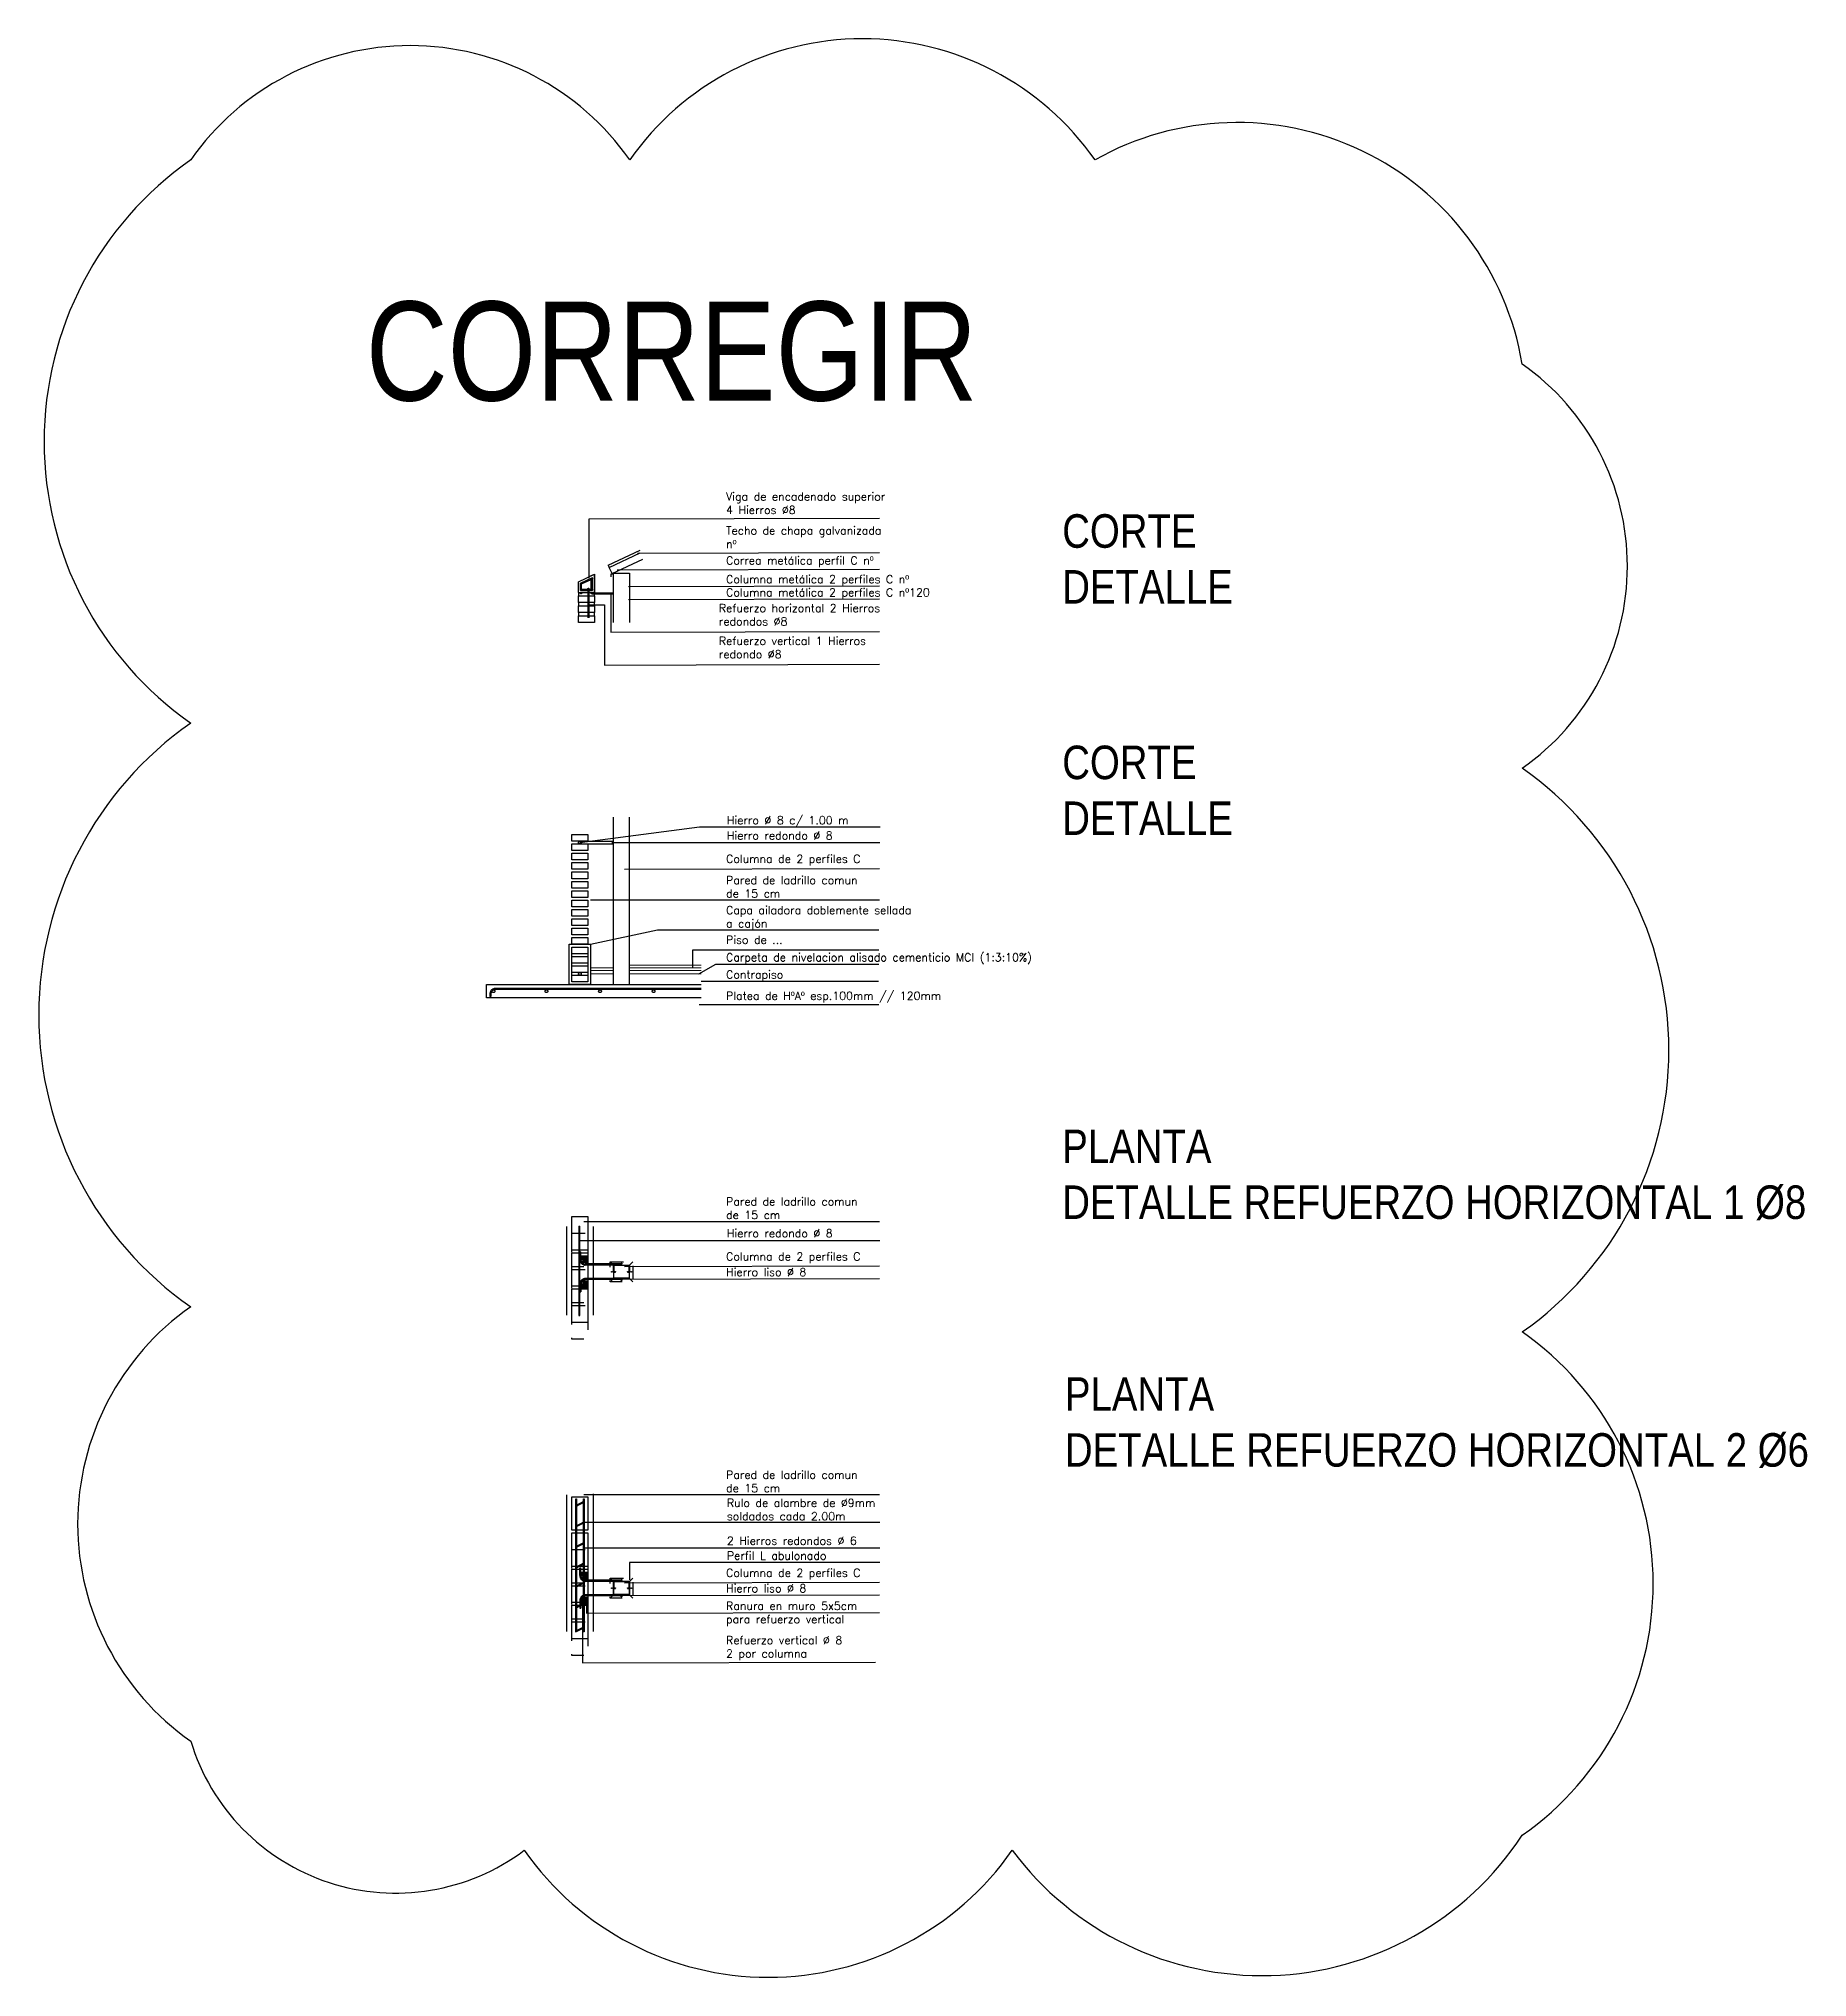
# Model space of a CAD drawing. Header units: metres. Extents: x 5593058 to 5593183, y 6971841 to 6972020.
# Drawn here: x 5593071.53 to 5593084.73, y 6971988.48 to 6972002.95 of the extents above; entities that cross this region are included whole.
import ezdxf

# ---------------------------------------------------------------- set-up
doc = ezdxf.new("R2010")
doc.units = ezdxf.units.M
doc.header["$LTSCALE"] = 0.1
doc.linetypes.add('ACAD_ISO04W100', pattern=[30, 24, -3, 0, -3])
doc.linetypes.add('RAYITA-RAYITA', pattern=[0.175, 0.075, -0.1])
for name, color, linetype in [('1 simb_flecha', 1, 'Continuous'), ('A - TEXTOS', 1, 'Continuous'), ('A- HACH_MURO', 10, 'Continuous'), ('A-ARMADURA', 13, 'ACAD_ISO04W100'), ('D-DETALLES', 7, 'Continuous')]:
    doc.layers.add(name, color=color, linetype=linetype)
doc.layers.add('A-PISOS', color=252, linetype='Continuous', lineweight=0)
doc.styles.add('C-100', font='ARIALN.TTF')
doc.styles.add('ROMANS', font='romans')
pattern_1 = [(45, (0, 0), (-0.0022450640302673, 0.0022450640302673), [])]
pattern_2 = [(45, (0, -2.3611328), (-0.0022450640302673, 0.0022450640302673), [])]

msp = doc.modelspace()

# ---------------------------------------------------------------- texts
at = {"layer": 'A - TEXTOS', "attachment_point": 1, "style": 'C-100'}
for s, width, gutter_width, insert, char_height in [('CORREGIR', 17.17193, 44.377, (5593073.971, 6972000.989), 0.7396), ('CORTE\\PDETALLE ', 5.80428, 15, (5593079.169, 6971999.401), 0.25), ('CORTE\\PDETALLE ', 5.80428, 15, (5593079.169, 6971997.674), 0.25), ('PLANTA\\PDETALLE REFUERZO HORIZONTAL 1 %%C8', 5.80428, 15, (5593079.169, 6971994.808), 0.25), ('PLANTA\\PDETALLE REFUERZO HORIZONTAL 2 %%C6', 5.80428, 15, (5593079.189, 6971992.959), 0.25)]:
    msp.add_mtext_dynamic_manual_height_columns(s, width=width, gutter_width=gutter_width, heights=[0], dxfattribs=dict(at, insert=insert, char_height=char_height))
at = {"layer": 'D-DETALLES', "color": 1, "char_height": 0.06, "attachment_point": 1, "style": 'ROMANS'}
for s, insert, width in [('\\A1;Viga de encadenado superior\\P4 Hierros %%C8 ', (5593076.66, 6971999.563), 1.91488), ('\\A1;Techo de chapa galvanizada\\Pnº', (5593076.66, 6971999.309), 1.91488), ('\\A1;Correa metálica perfil C nº', (5593076.66, 6971999.086), 1.91488), ('\\A1;Columna metálica 2 perfiles C nº', (5593076.66, 6971998.946), 1.91488), ('\\A1;Columna metálica 2 perfiles C nº120', (5593076.66, 6971998.848), 1.91488), ('\\A1;Refuerzo horizontal 2 Hierros \\Predondos %%C8', (5593076.606, 6971998.731), 2.85098), ('\\A1;Refuerzo vertical 1 Hierros \\Predondo %%C8', (5593076.606, 6971998.486), 2.85098), ('\\A1;\\pxi-3,l4,t4;Hierro %%C 8 c/ 1.00 m ', (5593076.606, 6971997.147), 2.85098), ('\\A1;\\pxi-3,l4,t4;Hierro redondo %%C 8', (5593076.606, 6971997.033), 2.85098), ('\\A1;Columna de 2 perfiles C ', (5593076.66, 6971996.859), 2.85098), ('\\A1;Pared de ladrillo comun \\Pde 15 cm ', (5593076.66, 6971996.7), 2.85098), ('\\A1;Capa ailadora doblemente sellada \\Pa cajón ', (5593076.66, 6971996.476), 2.85098), ('\\A1;Piso de ...', (5593076.66, 6971996.255), 2.85098), ('\\A1;Carpeta de nivelacion alisado cementicio MCI (1:3:10%)', (5593076.66, 6971996.124), 2.85098), ('\\A1;Contrapiso ', (5593076.66, 6971995.995), 2.85098), ('\\A1;Platea de HºAº esp.100mm // 120mm ', (5593076.66, 6971995.837), 2.85098), ('\\A1;Pared de ladrillo comun \\Pde 15 cm ', (5593076.66, 6971994.301), 2.85098), ('\\A1;\\pxi-3,l4,t4;Hierro redondo %%C 8', (5593076.606, 6971994.064), 2.85098), ('\\A1;Columna de 2 perfiles C ', (5593076.66, 6971993.891), 2.85098), ('\\A1;Hierro liso %%C 8 ', (5593076.66, 6971993.775), 2.85098), ('\\A1;Pared de ladrillo comun \\Pde 15 cm ', (5593076.66, 6971992.262), 2.85098), ('\\A1;\\pxi-3,l4,t4;Rulo de alambre de %%C9mm\\Psoldados cada 2.00m  ', (5593076.606, 6971992.052), 2.85098), ('\\A1;\\pxi-3,l4,t4;2 Hierros redondos %%C 6', (5593076.606, 6971991.769), 2.85098), ('\\A1;Columna de 2 perfiles C ', (5593076.66, 6971991.53), 2.85098), ('\\A1;\\pxi-3,l4,t4;Perfil L abulonado ', (5593076.606, 6971991.658), 2.85098), ('\\A1;Hierro liso %%C 8 ', (5593076.66, 6971991.414), 2.85098), ('\\A1;Ranura en muro 5x5cm\\Ppara refuerzo vertical ', (5593076.66, 6971991.283), 2.1443), ('\\A1;Refuerzo vertical %%C 8 \\P2 por columna', (5593076.66, 6971991.027), 2.1443)]:
    msp.add_mtext(s, dxfattribs=dict(at, insert=insert, width=width))

# ---------------------------------------------------------------- hatches: boundary and pattern name
h = msp.add_hatch()
h.set_pattern_fill('ANSI31', color=256, scale=0.001)
h.set_pattern_definition(pattern_1)
h.paths.add_polyline_path([(5593075.629, 6971993.867), (5593075.579, 6971993.867), (5593075.579, 6971993.834, -0.850866), (5593075.596, 6971993.831, -0.850866), (5593075.579, 6971993.828), (5593075.579, 6971993.826, 0.082555), (5593075.585, 6971993.817), (5593075.629, 6971993.817)])
h = msp.add_hatch()
h.set_pattern_fill('ANSI31', color=256, scale=0.001)
h.set_pattern_definition(pattern_1)
h.paths.add_polyline_path([(5593075.629, 6971993.626), (5593075.579, 6971993.626), (5593075.579, 6971993.66, 0.850866), (5593075.596, 6971993.663, 0.850866), (5593075.579, 6971993.665), (5593075.579, 6971993.667, -0.082555), (5593075.585, 6971993.676), (5593075.629, 6971993.676)])
h = msp.add_hatch()
h.set_pattern_fill('ANSI31', color=256, scale=0.001)
h.set_pattern_definition(pattern_2)
h.paths.add_polyline_path([(5593075.579, 6971991.506), (5593075.579, 6971991.472, -0.850866), (5593075.596, 6971991.47, -0.850866), (5593075.579, 6971991.467), (5593075.579, 6971991.465, 0.082555), (5593075.585, 6971991.456), (5593075.629, 6971991.456), (5593075.629, 6971991.506)])
h = msp.add_hatch()
h.set_pattern_fill('ANSI31', color=256, scale=0.001)
h.set_pattern_definition(pattern_2)
h.paths.add_polyline_path([(5593075.629, 6971991.265), (5593075.579, 6971991.265), (5593075.579, 6971991.299, 0.850866), (5593075.596, 6971991.301, 0.850866), (5593075.579, 6971991.304), (5593075.579, 6971991.306, -0.082555), (5593075.585, 6971991.315), (5593075.629, 6971991.315)])

# ---------------------------------------------------------------- linework, layer by layer
for p, q in [((5593075.809, 6971998.959), (5593076.039, 6971999.066)), ((5593075.809, 6971998.959), (5593075.787, 6971999.004)), ((5593075.559, 6971998.817), (5593075.559, 6971998.792)), ((5593075.676, 6971998.817), (5593075.676, 6971998.792)), ((5593075.559, 6971998.742), (5593075.559, 6971998.717)), ((5593075.559, 6971998.667), (5593075.559, 6971998.642)), ((5593075.676, 6971998.742), (5593075.676, 6971998.717)), ((5593075.676, 6971998.667), (5593075.676, 6971998.642)), ((5593075.819, 6971995.891), (5593075.819, 6971997.141)), ((5593075.939, 6971995.891), (5593075.939, 6971997.141)), ((5593074.873, 6971995.891), (5593076.473, 6971995.891)), ((5593074.873, 6971995.791), (5593074.873, 6971995.891)), ((5593076.473, 6971995.791), (5593074.873, 6971995.791)), ((5593075.469, 6971994.085), (5593075.469, 6971993.423)), ((5593075.669, 6971994.085), (5593075.669, 6971993.423)), ((5593075.469, 6971992.081), (5593075.469, 6971991.061)), ((5593075.669, 6971992.089), (5593075.669, 6971991.061))]:
    msp.add_line(p, q)
at = {"color": 8}
for p, q in [((5593075.819, 6971998.962), (5593075.939, 6971998.962)), ((5593075.819, 6971998.592), (5593075.819, 6971998.962)), ((5593075.939, 6971998.962), (5593075.939, 6971998.592))]:
    msp.add_line(p, q, dxfattribs=at)
at = {"linetype": 'RAYITA-RAYITA'}
for p, q in [((5593075.819, 6971993.797), (5593075.794, 6971993.822)), ((5593075.819, 6971993.697), (5593075.794, 6971993.672)), ((5593075.939, 6971993.797), (5593075.964, 6971993.822)), ((5593075.939, 6971993.697), (5593075.964, 6971993.672)), ((5593075.819, 6971991.436), (5593075.794, 6971991.461)), ((5593075.939, 6971991.436), (5593075.964, 6971991.461)), ((5593075.819, 6971991.336), (5593075.794, 6971991.311)), ((5593075.939, 6971991.336), (5593075.964, 6971991.311))]:
    msp.add_line(p, q, dxfattribs=at)
at = {"flags": 128}
for points in [[(5593075.652, 6971998.942), (5593075.652, 6971998.943), (5593075.679, 6971998.955), (5593075.679, 6971998.815), (5593075.819, 6971998.815), (5593075.819, 6971998.955), (5593075.799, 6971998.955), (5593075.799, 6971998.935)], [(5593075.509, 6971997.011), (5593075.629, 6971997.011), (5593075.629, 6971996.961), (5593075.509, 6971996.961), (5593075.509, 6971997.011)], [(5593075.509, 6971996.941), (5593075.629, 6971996.941), (5593075.629, 6971996.891), (5593075.509, 6971996.891), (5593075.509, 6971996.941)], [(5593075.509, 6971996.871), (5593075.629, 6971996.871), (5593075.629, 6971996.821), (5593075.509, 6971996.821), (5593075.509, 6971996.871)], [(5593075.509, 6971996.801), (5593075.629, 6971996.801), (5593075.629, 6971996.751), (5593075.509, 6971996.751), (5593075.509, 6971996.801)], [(5593075.509, 6971996.731), (5593075.629, 6971996.731), (5593075.629, 6971996.681), (5593075.509, 6971996.681), (5593075.509, 6971996.731)], [(5593075.509, 6971996.661), (5593075.629, 6971996.661), (5593075.629, 6971996.611), (5593075.509, 6971996.611), (5593075.509, 6971996.661)], [(5593075.509, 6971996.591), (5593075.629, 6971996.591), (5593075.629, 6971996.541), (5593075.509, 6971996.541), (5593075.509, 6971996.591)], [(5593075.509, 6971996.521), (5593075.629, 6971996.521), (5593075.629, 6971996.471), (5593075.509, 6971996.471), (5593075.509, 6971996.521)], [(5593075.509, 6971996.451), (5593075.629, 6971996.451), (5593075.629, 6971996.401), (5593075.509, 6971996.401), (5593075.509, 6971996.451)], [(5593075.509, 6971996.381), (5593075.629, 6971996.381), (5593075.629, 6971996.331), (5593075.509, 6971996.331), (5593075.509, 6971996.381)], [(5593075.509, 6971996.311), (5593075.629, 6971996.311), (5593075.629, 6971996.261), (5593075.509, 6971996.261), (5593075.509, 6971996.311)], [(5593075.509, 6971996.241), (5593075.629, 6971996.241), (5593075.629, 6971996.191), (5593075.509, 6971996.191), (5593075.509, 6971996.241)], [(5593075.509, 6971995.911), (5593075.509, 6971996.171), (5593075.629, 6971996.171), (5593075.629, 6971995.911), (5593075.509, 6971995.911)], [(5593075.509, 6971996.171), (5593075.629, 6971996.171), (5593075.629, 6971996.121), (5593075.509, 6971996.121), (5593075.509, 6971996.171)], [(5593075.509, 6971996.101), (5593075.629, 6971996.101), (5593075.629, 6971996.051), (5593075.509, 6971996.051), (5593075.509, 6971996.101)], [(5593075.509, 6971996.031), (5593075.629, 6971996.031), (5593075.629, 6971995.981), (5593075.509, 6971995.981), (5593075.509, 6971996.031)], [(5593075.509, 6971995.961), (5593075.629, 6971995.961), (5593075.629, 6971995.911), (5593075.509, 6971995.911), (5593075.509, 6971995.961)], [(5593075.509, 6971994.159), (5593075.629, 6971994.159), (5593075.629, 6971993.909), (5593075.509, 6971993.909), (5593075.509, 6971994.159)], [(5593075.509, 6971993.889), (5593075.629, 6971993.889), (5593075.629, 6971993.639), (5593075.509, 6971993.639), (5593075.509, 6971993.889)], [(5593075.629, 6971993.817), (5593075.579, 6971993.817), (5593075.579, 6971993.867), (5593075.629, 6971993.867)], [(5593075.509, 6971993.619), (5593075.629, 6971993.619), (5593075.629, 6971993.369), (5593075.509, 6971993.369), (5593075.509, 6971993.619)], [(5593075.629, 6971993.676), (5593075.579, 6971993.676), (5593075.579, 6971993.626), (5593075.629, 6971993.626)], [(5593075.509, 6971992.068), (5593075.629, 6971992.068), (5593075.629, 6971991.818), (5593075.509, 6971991.818), (5593075.509, 6971992.068)], [(5593075.509, 6971991.798), (5593075.629, 6971991.798), (5593075.629, 6971991.548), (5593075.509, 6971991.548), (5593075.509, 6971991.798)], [(5593075.509, 6971991.528), (5593075.629, 6971991.528), (5593075.629, 6971991.278), (5593075.509, 6971991.278), (5593075.509, 6971991.528)], [(5593075.629, 6971991.456), (5593075.579, 6971991.456), (5593075.579, 6971991.506), (5593075.629, 6971991.506)], [(5593075.509, 6971991.258), (5593075.629, 6971991.258), (5593075.629, 6971991.008), (5593075.509, 6971991.008), (5593075.509, 6971991.258)], [(5593075.629, 6971991.315), (5593075.579, 6971991.315), (5593075.579, 6971991.265), (5593075.629, 6971991.265)]]:
    msp.add_lwpolyline(points, dxfattribs=at)
for points in [[(5593075.558, 6971998.792), (5593075.678, 6971998.792), (5593075.678, 6971998.742), (5593075.558, 6971998.742)], [(5593075.558, 6971998.717), (5593075.678, 6971998.717), (5593075.678, 6971998.667), (5593075.558, 6971998.667)], [(5593075.558, 6971998.642), (5593075.678, 6971998.642), (5593075.678, 6971998.592), (5593075.558, 6971998.592)], [(5593075.834, 6971993.747), (5593075.819, 6971993.747), (5593075.819, 6971993.797), (5593075.939, 6971993.797), (5593075.939, 6971993.747), (5593075.924, 6971993.747), (5593075.924, 6971993.749), (5593075.937, 6971993.749), (5593075.937, 6971993.795), (5593075.821, 6971993.795), (5593075.821, 6971993.749), (5593075.834, 6971993.749)], [(5593075.834, 6971993.747), (5593075.819, 6971993.747), (5593075.819, 6971993.697), (5593075.939, 6971993.697), (5593075.939, 6971993.747), (5593075.924, 6971993.747), (5593075.924, 6971993.745), (5593075.937, 6971993.745), (5593075.937, 6971993.699), (5593075.821, 6971993.699), (5593075.821, 6971993.745), (5593075.834, 6971993.745)], [(5593075.834, 6971991.386), (5593075.819, 6971991.386), (5593075.819, 6971991.436), (5593075.939, 6971991.436), (5593075.939, 6971991.386), (5593075.924, 6971991.386), (5593075.924, 6971991.388), (5593075.937, 6971991.388), (5593075.937, 6971991.434), (5593075.821, 6971991.434), (5593075.821, 6971991.388), (5593075.834, 6971991.388)], [(5593075.819, 6971991.436), (5593075.939, 6971991.436), (5593075.939, 6971991.336), (5593075.819, 6971991.336)], [(5593075.834, 6971991.386), (5593075.819, 6971991.386), (5593075.819, 6971991.336), (5593075.939, 6971991.336), (5593075.939, 6971991.386), (5593075.924, 6971991.386), (5593075.924, 6971991.384), (5593075.937, 6971991.384), (5593075.937, 6971991.338), (5593075.821, 6971991.338), (5593075.821, 6971991.384), (5593075.834, 6971991.384)]]:
    msp.add_lwpolyline(points, close=True)
msp.add_lwpolyline([(5593075.489, 6971995.891), (5593075.489, 6971996.191), (5593075.649, 6971996.191), (5593075.649, 6971995.891)], close=True, dxfattribs=at)
at = {"linetype": 'RAYITA-RAYITA', "flags": 128}
for points in [[(5593075.509, 6971994.034), (5593075.629, 6971994.034), (5593075.629, 6971993.784), (5593075.509, 6971993.784), (5593075.509, 6971994.034)], [(5593075.509, 6971993.764), (5593075.629, 6971993.764), (5593075.629, 6971993.514), (5593075.509, 6971993.514), (5593075.509, 6971993.764)], [(5593075.509, 6971993.494), (5593075.629, 6971993.494), (5593075.629, 6971993.244), (5593075.509, 6971993.244), (5593075.509, 6971993.494)], [(5593075.509, 6971991.673), (5593075.629, 6971991.673), (5593075.629, 6971991.423), (5593075.509, 6971991.423), (5593075.509, 6971991.673)], [(5593075.509, 6971991.403), (5593075.629, 6971991.403), (5593075.629, 6971991.153), (5593075.509, 6971991.153), (5593075.509, 6971991.403)], [(5593075.509, 6971991.133), (5593075.629, 6971991.133), (5593075.629, 6971990.883), (5593075.509, 6971990.883), (5593075.509, 6971991.133)]]:
    msp.add_lwpolyline(points, dxfattribs=at)
for points in [[(5593075.794, 6971993.822), (5593075.964, 6971993.822), (5593075.964, 6971993.672), (5593075.794, 6971993.672)], [(5593075.794, 6971991.461), (5593075.964, 6971991.461), (5593075.964, 6971991.311), (5593075.794, 6971991.311)]]:
    msp.add_lwpolyline(points, close=True, dxfattribs=at)
for centre in [(5593075.807, 6971993.747), (5593075.879, 6971993.809), (5593075.951, 6971993.747), (5593075.879, 6971993.684), (5593075.807, 6971991.386), (5593075.879, 6971991.448), (5593075.951, 6971991.386), (5593075.879, 6971991.323)]:
    msp.add_circle(centre, 0.00296)
at = {"layer": '1 simb_flecha', "flags": 128}
for points in [[(5593077.805, 6971999.37), (5593075.636, 6971999.364), (5593075.636, 6971998.924)], [(5593075.999, 6971999.11), (5593077.805, 6971999.116)], [(5593075.848, 6971998.987), (5593077.805, 6971998.992)], [(5593075.8, 6971998.806), (5593075.8, 6971998.52), (5593077.805, 6971998.525)], [(5593075.931, 6971998.863), (5593077.805, 6971998.868)], [(5593075.931, 6971998.765), (5593077.805, 6971998.77)], [(5593075.636, 6971998.726), (5593075.752, 6971998.726), (5593075.752, 6971998.275), (5593077.805, 6971998.281)], [(5593075.569, 6971996.95), (5593075.569, 6971996.95), (5593076.462, 6971997.067), (5593077.809, 6971997.067)], [(5593075.807, 6971996.95), (5593077.808, 6971996.95)], [(5593075.902, 6971996.751), (5593077.805, 6971996.756)], [(5593075.649, 6971996.522), (5593077.806, 6971996.522)], [(5593075.649, 6971996.191), (5593076.149, 6971996.299), (5593077.801, 6971996.299)], [(5593076.411, 6971996.016), (5593076.411, 6971996.15), (5593077.8, 6971996.15)], [(5593076.456, 6971995.971), (5593076.583, 6971996.043), (5593077.799, 6971996.043)], [(5593076.473, 6971995.915), (5593077.797, 6971995.915)], [(5593076.46, 6971995.742), (5593077.801, 6971995.742)], [(5593075.567, 6971993.981), (5593077.808, 6971993.981)], [(5593075.599, 6971994.123), (5593077.806, 6971994.123)], [(5593075.879, 6971993.691), (5593077.805, 6971993.696)], [(5593075.902, 6971993.786), (5593077.805, 6971993.792)], [(5593075.599, 6971992.084), (5593077.806, 6971992.084)], [(5593075.599, 6971991.877), (5593077.808, 6971991.877)], [(5593075.599, 6971991.686), (5593077.808, 6971991.686)], [(5593077.808, 6971991.576), (5593075.939, 6971991.576), (5593075.939, 6971991.447)], [(5593075.902, 6971991.425), (5593077.805, 6971991.431)], [(5593075.588, 6971991.301), (5593075.588, 6971990.828), (5593077.776, 6971990.834)], [(5593075.618, 6971991.301), (5593075.618, 6971991.198), (5593077.805, 6971991.204)], [(5593075.879, 6971991.33), (5593077.805, 6971991.335)]]:
    msp.add_lwpolyline(points, dxfattribs=at)
at = {"layer": 'A - TEXTOS'}
for p, q in [((5593075.779, 6971999.022), (5593076.018, 6971999.134)), ((5593075.787, 6971999.004), (5593076.018, 6971999.112)), ((5593075.558, 6971998.897), (5593075.678, 6971998.953)), ((5593075.678, 6971998.817), (5593075.678, 6971998.953)), ((5593075.779, 6971999.022), (5593075.787, 6971999.004)), ((5593075.558, 6971998.817), (5593075.558, 6971998.897)), ((5593075.558, 6971998.817), (5593075.678, 6971998.817))]:
    msp.add_line(p, q, dxfattribs=at)
at = {"layer": 'A- HACH_MURO', "flags": 128}
msp.add_lwpolyline([(5593072.664, 6972002.046, 0.520567), (5593072.664, 6971997.842, 0.520567), (5593072.664, 6971993.485, 0.520567), (5593072.664, 6971990.244, 0.520567), (5593075.154, 6971989.429, 0.520567), (5593078.796, 6971989.429, 0.520567), (5593082.602, 6971989.541, 0.520567), (5593082.602, 6971993.298, 0.520567), (5593082.602, 6971997.505, 0.520567), (5593082.602, 6972000.522, 0.520567), (5593079.414, 6972002.046, 0.520567), (5593075.941, 6972002.046, 0.520567)], format="xyb", close=True, dxfattribs=at)
at = {"layer": 'A-ARMADURA'}
for p, q in [((5593075.574, 6971998.887), (5593075.662, 6971998.928)), ((5593075.582, 6971998.881), (5593075.654, 6971998.915)), ((5593075.654, 6971998.841), (5593075.654, 6971998.915)), ((5593075.662, 6971998.833), (5593075.662, 6971998.928)), ((5593075.574, 6971998.833), (5593075.574, 6971998.887)), ((5593075.574, 6971998.833), (5593075.662, 6971998.833)), ((5593075.582, 6971998.841), (5593075.582, 6971998.881)), ((5593075.582, 6971998.841), (5593075.654, 6971998.841)), ((5593075.628, 6971998.845), (5593075.628, 6971998.628)), ((5593075.636, 6971998.845), (5593075.636, 6971998.628)), ((5593075.658, 6971998.814), (5593075.819, 6971998.814)), ((5593075.658, 6971998.806), (5593075.819, 6971998.806)), ((5593075.569, 6971996.961), (5593075.819, 6971996.961)), ((5593075.569, 6971996.941), (5593075.819, 6971996.941)), ((5593074.897, 6971995.818), (5593074.897, 6971995.802)), ((5593074.897, 6971995.802), (5593074.905, 6971995.802)), ((5593074.905, 6971995.822), (5593074.905, 6971995.802)), ((5593076.473, 6971995.861), (5593074.936, 6971995.861)), ((5593076.473, 6971995.853), (5593074.936, 6971995.853)), ((5593075.561, 6971994.088), (5593075.569, 6971994.088)), ((5593075.561, 6971994.088), (5593075.561, 6971993.421)), ((5593075.569, 6971993.597), (5593075.569, 6971994.088)), ((5593075.569, 6971993.84), (5593075.569, 6971993.897)), ((5593075.569, 6971993.897), (5593075.577, 6971993.897)), ((5593075.577, 6971993.84), (5593075.577, 6971993.897)), ((5593075.879, 6971993.805), (5593075.609, 6971993.805)), ((5593075.879, 6971993.797), (5593075.609, 6971993.797)), ((5593075.879, 6971993.697), (5593075.609, 6971993.697)), ((5593075.879, 6971993.805), (5593075.879, 6971993.797)), ((5593075.879, 6971993.689), (5593075.879, 6971993.697)), ((5593075.569, 6971993.654), (5593075.569, 6971993.597)), ((5593075.569, 6971993.421), (5593075.569, 6971993.601)), ((5593075.569, 6971993.597), (5593075.577, 6971993.597)), ((5593075.569, 6971993.597), (5593075.577, 6971993.597)), ((5593075.577, 6971993.654), (5593075.577, 6971993.597)), ((5593075.879, 6971993.689), (5593075.609, 6971993.689)), ((5593075.561, 6971993.421), (5593075.569, 6971993.421)), ((5593075.569, 6971991.479), (5593075.569, 6971991.536)), ((5593075.569, 6971991.536), (5593075.577, 6971991.536)), ((5593075.577, 6971991.479), (5593075.577, 6971991.536)), ((5593075.879, 6971991.444), (5593075.609, 6971991.444)), ((5593075.879, 6971991.436), (5593075.609, 6971991.436)), ((5593075.879, 6971991.444), (5593075.879, 6971991.436)), ((5593075.569, 6971991.292), (5593075.569, 6971991.236)), ((5593075.569, 6971991.236), (5593075.577, 6971991.236)), ((5593075.569, 6971991.236), (5593075.577, 6971991.236)), ((5593075.577, 6971991.292), (5593075.577, 6971991.236)), ((5593075.879, 6971991.336), (5593075.609, 6971991.336)), ((5593075.879, 6971991.328), (5593075.609, 6971991.328)), ((5593075.879, 6971991.328), (5593075.879, 6971991.336))]:
    msp.add_line(p, q, dxfattribs=at)
for points in [[(5593075.538, 6971991.995), (5593075.603, 6971992.029), (5593075.601, 6971992.034), (5593075.536, 6971992)], [(5593075.538, 6971992.052), (5593075.544, 6971992.052), (5593075.544, 6971991.059), (5593075.538, 6971991.059)], [(5593075.596, 6971992.052), (5593075.602, 6971992.052), (5593075.602, 6971991.059), (5593075.596, 6971991.059)], [(5593075.538, 6971991.842), (5593075.603, 6971991.876), (5593075.601, 6971991.88), (5593075.536, 6971991.846)], [(5593075.538, 6971991.688), (5593075.603, 6971991.722), (5593075.601, 6971991.727), (5593075.536, 6971991.693)], [(5593075.538, 6971991.535), (5593075.603, 6971991.569), (5593075.601, 6971991.574), (5593075.536, 6971991.54)], [(5593075.538, 6971991.393), (5593075.603, 6971991.427), (5593075.601, 6971991.431), (5593075.536, 6971991.397)], [(5593075.538, 6971991.237), (5593075.603, 6971991.271), (5593075.601, 6971991.276), (5593075.536, 6971991.242)], [(5593075.538, 6971991.059), (5593075.603, 6971991.093), (5593075.601, 6971991.098), (5593075.536, 6971991.064)]]:
    msp.add_lwpolyline(points, close=True, dxfattribs=at)
for centre, radius in [((5593075.658, 6971998.921), 0.004), ((5593075.578, 6971998.884), 0.004), ((5593075.578, 6971998.837), 0.004), ((5593075.578, 6971998.81), 0.004), ((5593075.632, 6971998.845), 0.004), ((5593075.658, 6971998.837), 0.004), ((5593075.658, 6971998.81), 0.004), ((5593075.569, 6971996.95), 0.0102), ((5593075.569, 6971995.97), 0.0102), ((5593074.924, 6971995.841), 0.0102), ((5593075.319, 6971995.841), 0.0102), ((5593075.719, 6971995.841), 0.0102), ((5593076.119, 6971995.841), 0.0102), ((5593075.587, 6971993.831), 0.00859), ((5593075.587, 6971993.663), 0.00859), ((5593075.587, 6971991.47), 0.00859), ((5593075.587, 6971991.301), 0.00859)]:
    msp.add_circle(centre, radius, dxfattribs=at)
for centre, radius, start, end in [((5593074.938, 6971995.82), 0.0413, 92.6466, 182.6407), ((5593074.938, 6971995.82), 0.0333, 92.9477, 177.0589), ((5593075.61, 6971993.838), 0.0413, 177.3593, 267.3534), ((5593075.61, 6971993.838), 0.0333, 177.3593, 267.3534), ((5593075.61, 6971993.655), 0.0413, 92.6466, 182.6407), ((5593075.61, 6971993.655), 0.0333, 92.6466, 182.6407), ((5593075.61, 6971991.477), 0.0413, 177.3593, 267.3534), ((5593075.61, 6971991.477), 0.0333, 177.3593, 267.3534), ((5593075.61, 6971991.294), 0.0413, 92.6466, 182.6407), ((5593075.61, 6971991.294), 0.0333, 92.6466, 182.6407)]:
    msp.add_arc(centre, radius, start, end, dxfattribs=at)
at = {"layer": 'A-PISOS'}
for p, q in [((5593075.649, 6971996.016), (5593075.819, 6971996.016)), ((5593075.939, 6971996.036), (5593076.473, 6971996.036)), ((5593075.939, 6971996.016), (5593076.473, 6971996.016)), ((5593075.649, 6971995.996), (5593075.819, 6971995.996)), ((5593075.649, 6971995.971), (5593075.819, 6971995.971)), ((5593075.939, 6971995.996), (5593076.473, 6971995.996)), ((5593075.939, 6971995.971), (5593076.473, 6971995.971))]:
    msp.add_line(p, q, dxfattribs=at)

msp.set_redraw_order([(e.dxf.handle, doc.entitydb.next_handle()) for e in msp.query("TEXT MTEXT ATTDEF DIMENSION ARC_DIMENSION")])  # texts and dimensions are drawn at this point

doc.saveas('drawing.dxf')
